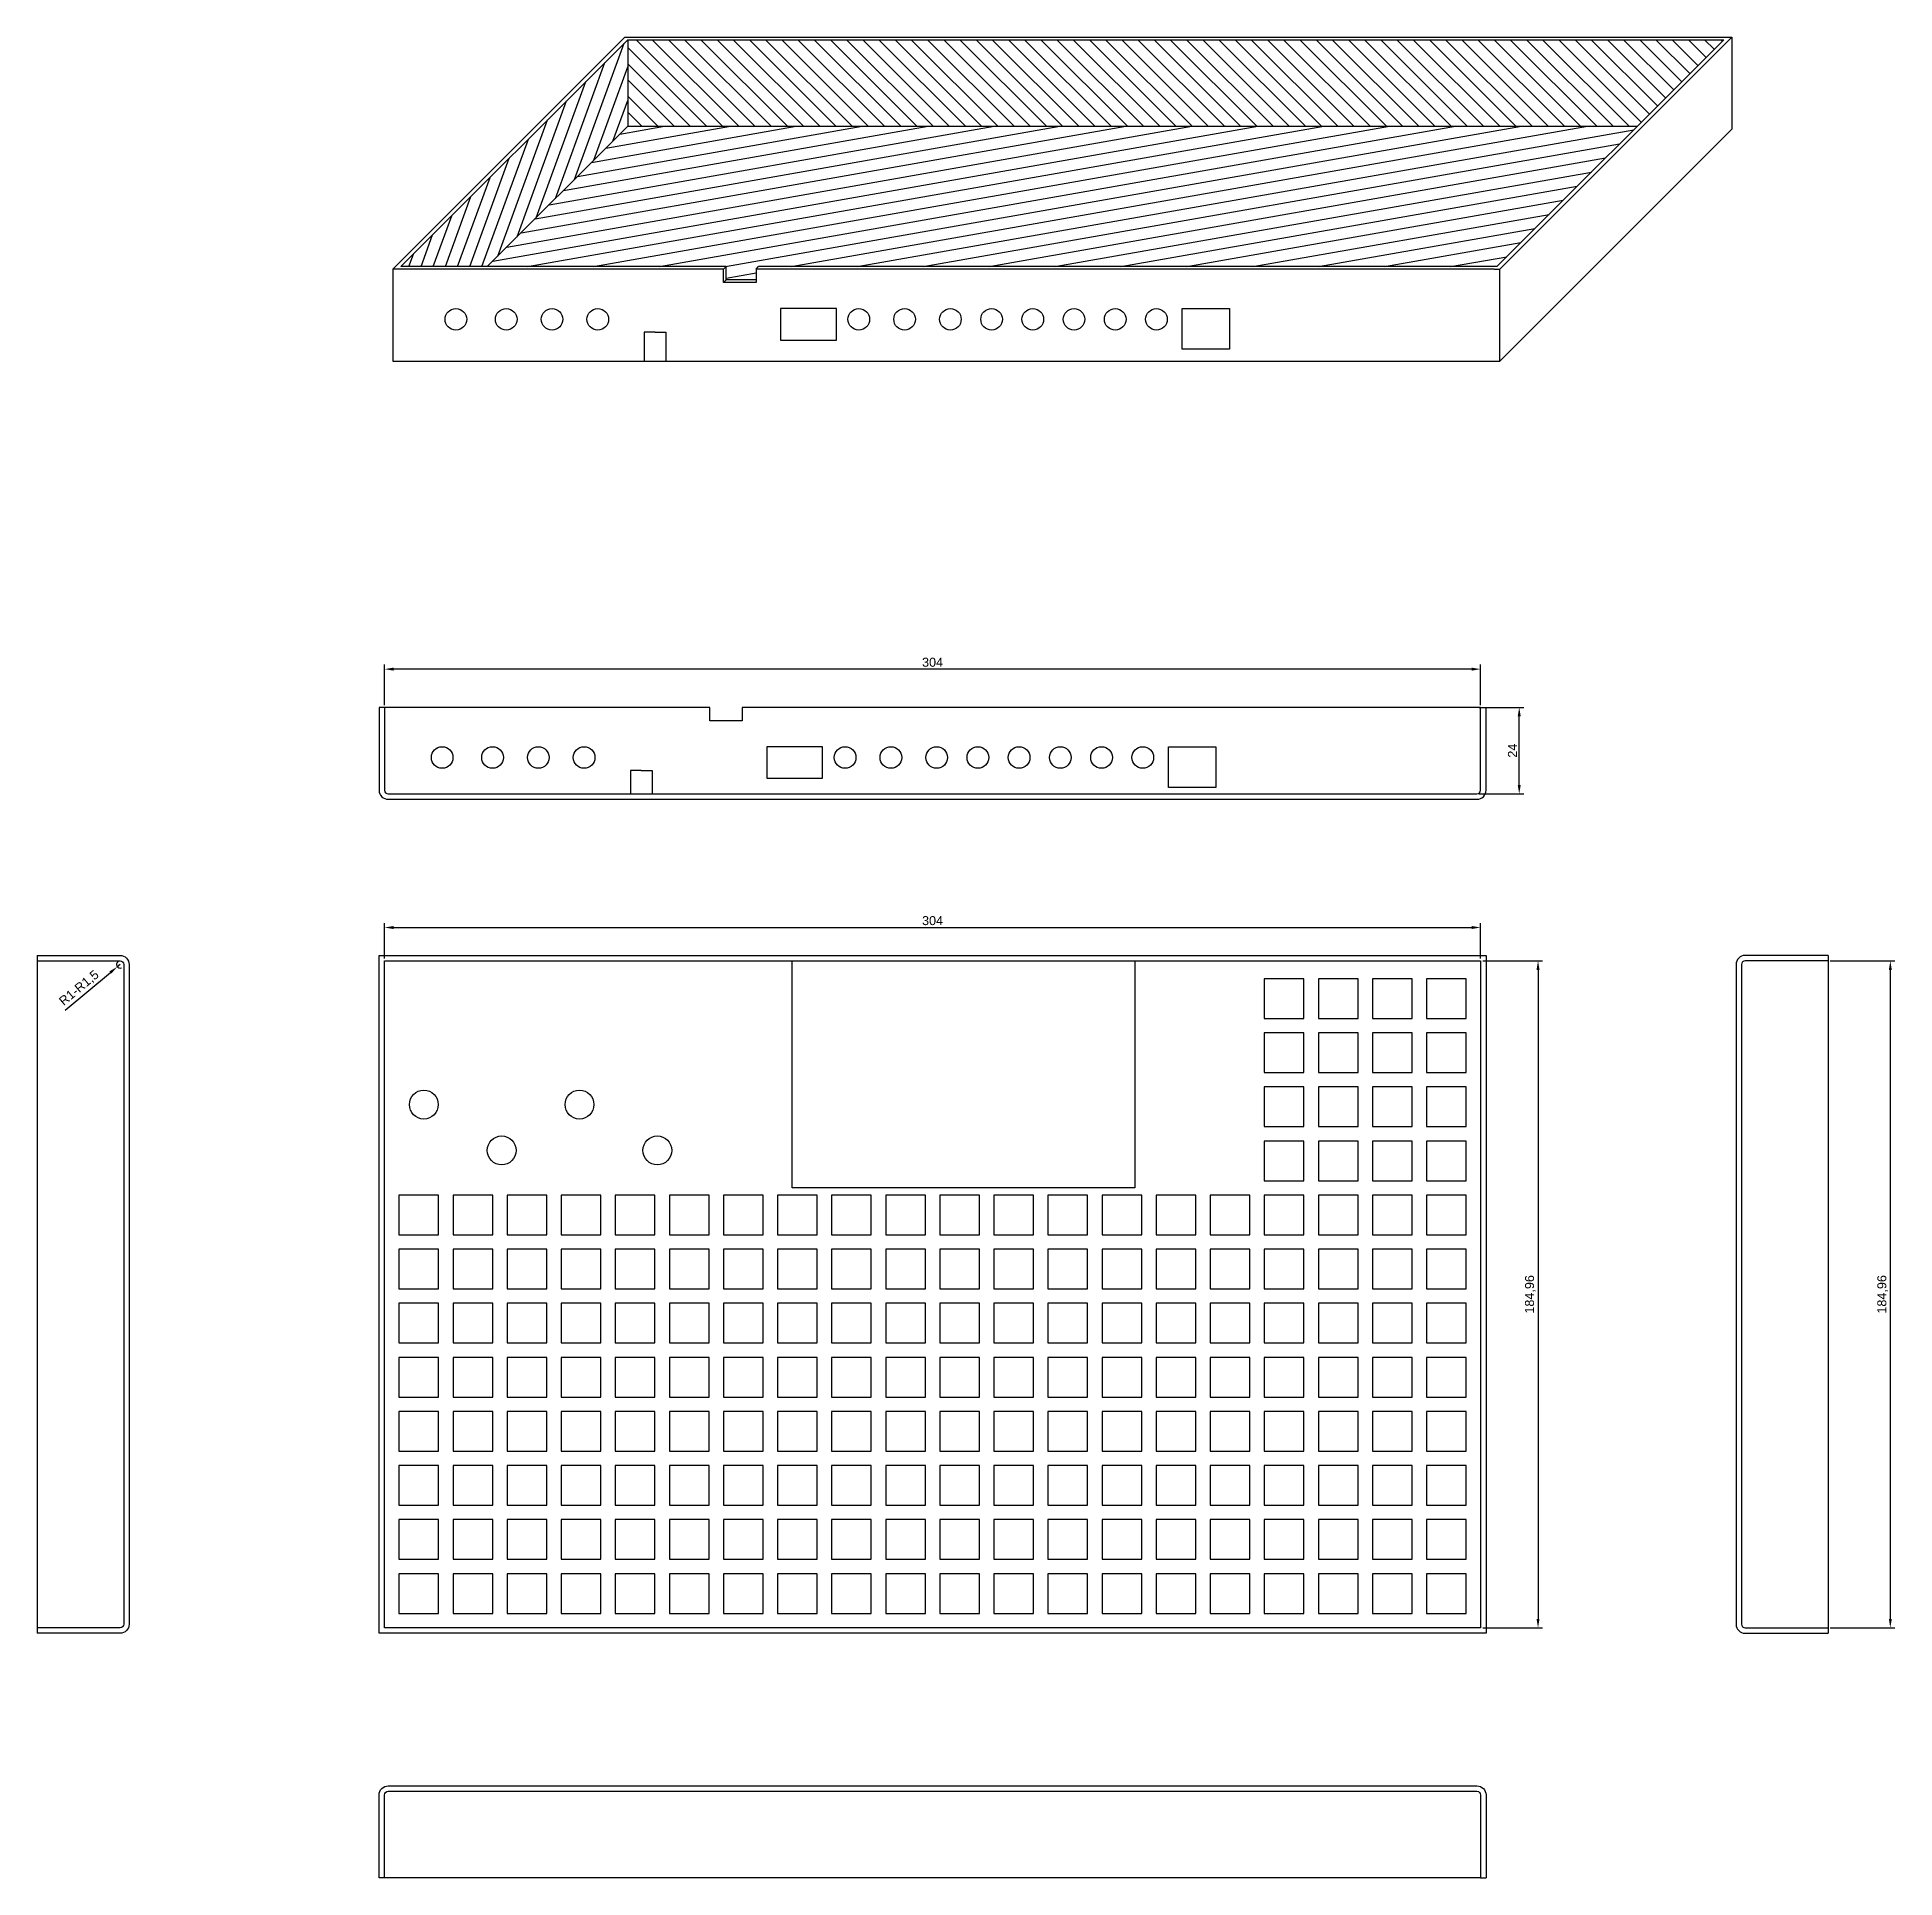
# Model space of a CAD drawing. Header units: millimetres. Extents: x -175 to 2286, y -1714 to 1134.
# Drawn here: x 1308 to 1823, y -1714 to -1204 of the extents above; entities that cross this region are included whole.
import ezdxf

# ---------------------------------------------------------------- set-up
doc = ezdxf.new("R2010")
doc.units = ezdxf.units.MM
doc.layers.add('bemaßung', color=10, linetype='Continuous')
doc.styles.get("Standard").update_dxf_attribs({"font": 'arial.ttf'})
doc.dimstyles.new('ISO-25', dxfattribs={"dimtxt": 2.5, "dimasz": 2.5, "dimexe": 1.25, "dimexo": 0.625, "dimtad": 1, "dimtxsty": 'Standard', "dimcen": 2.5, "dimadec": 0, "dimazin": 0, "dimtfac": 1, "dimtmove": 0, "dimatfit": 3, "dimfxl": 1, "dimarcsym": 0})

msp = doc.modelspace()

# ---------------------------------------------------------------- blocks, each defined once
blk = doc.blocks.new('*D4')
at = {"layer": 'bemaßung', "color": 0, "lineweight": -2, "transparency": 16777216}
for p, q in [((1707.51, -1389.39), (1719.85, -1389.39)), ((1718.6, -1410.89), (1718.6, -1391.89)), ((1707.51, -1413.39), (1719.85, -1413.39))]:
    blk.add_line(p, q, dxfattribs=at)
at = {"layer": 'bemaßung', "color": 0, "transparency": 16777216}
for points in [[(1718.19, -1391.89), (1719.02, -1391.89), (1718.6, -1389.39)], [(1718.19, -1410.89), (1719.02, -1410.89), (1718.6, -1413.39)]]:
    blk.add_solid(points, dxfattribs=at)
at = {"layer": 'Defpoints', "color": 0, "transparency": 16777216}
for p in [(1706.89, -1389.39), (1718.6, -1389.39), (1706.89, -1413.39)]:
    blk.add_point(p, dxfattribs=at)
at = {"layer": 'bemaßung', "color": 0, "transparency": 16777216, "insert": (1716.72, -1401.39), "char_height": 2.5, "attachment_point": 5, "rotation": 90}
blk.add_mtext('24', dxfattribs=at)
blk = doc.blocks.new('*D5')
at = {"layer": 'bemaßung', "color": 0, "lineweight": -2, "transparency": 16777216}
for p, q in [((1403.89, -1388.76), (1403.89, -1377.54)), ((1705.39, -1378.79), (1406.39, -1378.79)), ((1707.89, -1388.76), (1707.89, -1377.54))]:
    blk.add_line(p, q, dxfattribs=at)
at = {"layer": 'bemaßung', "color": 0, "transparency": 16777216}
for points in [[(1406.39, -1378.37), (1406.39, -1379.21), (1403.89, -1378.79)], [(1705.39, -1378.37), (1705.39, -1379.21), (1707.89, -1378.79)]]:
    blk.add_solid(points, dxfattribs=at)
at = {"layer": 'Defpoints', "color": 0, "transparency": 16777216}
for p in [(1403.89, -1378.79), (1403.89, -1389.39), (1707.89, -1389.39)]:
    blk.add_point(p, dxfattribs=at)
at = {"layer": 'bemaßung', "color": 0, "transparency": 16777216, "insert": (1555.89, -1376.89), "char_height": 2.5, "attachment_point": 5}
blk.add_mtext('304', dxfattribs=at)
blk = doc.blocks.new('*D6')
at = {"layer": 'bemaßung', "color": 0, "lineweight": -2, "transparency": 16777216}
for p, q in [((1804.87, -1459.69), (1822.78, -1459.69)), ((1821.53, -1462.19), (1821.53, -1642.15)), ((1804.87, -1644.65), (1822.78, -1644.65))]:
    blk.add_line(p, q, dxfattribs=at)
at = {"layer": 'bemaßung', "color": 0, "transparency": 16777216}
for points in [[(1821.12, -1462.19), (1821.95, -1462.19), (1821.53, -1459.69)], [(1821.12, -1642.15), (1821.95, -1642.15), (1821.53, -1644.65)]]:
    blk.add_solid(points, dxfattribs=at)
at = {"layer": 'Defpoints', "color": 0, "transparency": 16777216}
for p in [(1804.25, -1459.69), (1804.25, -1644.65), (1821.53, -1644.65)]:
    blk.add_point(p, dxfattribs=at)
at = {"layer": 'bemaßung', "color": 0, "transparency": 16777216, "insert": (1819.41, -1552.17), "char_height": 2.5, "attachment_point": 5, "rotation": 90}
blk.add_mtext('184,96', dxfattribs=at)
blk = doc.blocks.new('*D7')
at = {"layer": 'bemaßung', "color": 0, "lineweight": -2, "transparency": 16777216}
for p, q in [((1315.27, -1473.37), (1327.84, -1462.92)), ((1330.53, -1460.69), (1329.76, -1461.32))]:
    blk.add_line(p, q, dxfattribs=at)
blk.add_arc((1330.53, -1460.69), 1, 125.8099, 291.3472, dxfattribs=at)
at = {"layer": 'bemaßung', "color": 0, "transparency": 16777216}
blk.add_solid([(1327.58, -1462.6), (1328.11, -1463.24), (1329.76, -1461.32)], dxfattribs=at)
at = {"layer": 'Defpoints', "color": 0, "transparency": 16777216}
for p in [(1329.76, -1461.32), (1330.53, -1460.69)]:
    blk.add_point(p, dxfattribs=at)
at = {"layer": 'bemaßung', "color": 0, "transparency": 16777216, "insert": (1319.24, -1467.31), "char_height": 2.5, "attachment_point": 5, "rotation": 39.7275}
blk.add_mtext('R1-R1,5', dxfattribs=at)
blk = doc.blocks.new('*D9')
at = {"layer": 'bemaßung', "color": 0, "lineweight": -2, "transparency": 16777216}
for p, q in [((1403.89, -1459.06), (1403.89, -1449.19)), ((1406.39, -1450.44), (1705.39, -1450.44)), ((1707.89, -1459.06), (1707.89, -1449.19))]:
    blk.add_line(p, q, dxfattribs=at)
at = {"layer": 'bemaßung', "color": 0, "transparency": 16777216}
for points in [[(1406.39, -1450.02), (1406.39, -1450.86), (1403.89, -1450.44)], [(1705.39, -1450.02), (1705.39, -1450.86), (1707.89, -1450.44)]]:
    blk.add_solid(points, dxfattribs=at)
at = {"layer": 'Defpoints', "color": 0, "transparency": 16777216}
for p in [(1707.89, -1450.44), (1403.89, -1459.69), (1707.89, -1459.69)]:
    blk.add_point(p, dxfattribs=at)
at = {"layer": 'bemaßung', "color": 0, "transparency": 16777216, "insert": (1555.89, -1448.54), "char_height": 2.5, "attachment_point": 5}
blk.add_mtext('304', dxfattribs=at)
blk = doc.blocks.new('*D10')
at = {"layer": 'bemaßung', "color": 0, "lineweight": -2, "transparency": 16777216}
for p, q in [((1708.51, -1459.69), (1725.07, -1459.69)), ((1723.82, -1462.19), (1723.82, -1642.15)), ((1708.51, -1644.65), (1725.07, -1644.65))]:
    blk.add_line(p, q, dxfattribs=at)
at = {"layer": 'bemaßung', "color": 0, "transparency": 16777216}
for points in [[(1723.4, -1462.19), (1724.24, -1462.19), (1723.82, -1459.69)], [(1723.4, -1642.15), (1724.24, -1642.15), (1723.82, -1644.65)]]:
    blk.add_solid(points, dxfattribs=at)
at = {"layer": 'Defpoints', "color": 0, "transparency": 16777216}
for p in [(1707.89, -1459.69), (1707.89, -1644.65), (1723.82, -1644.65)]:
    blk.add_point(p, dxfattribs=at)
at = {"layer": 'bemaßung', "color": 0, "transparency": 16777216, "insert": (1721.69, -1552.17), "char_height": 2.5, "attachment_point": 5, "rotation": 90}
blk.add_mtext('184,96', dxfattribs=at)

# ---------------------------------------------------------------- dimensions: what is measured, and where the dimension line sits
at = {"layer": 'bemaßung'}
for base, p1, p2, picture, middle in [((1403.89, -1378.791), (1707.89, -1389.389), (1403.89, -1389.389), '*D5', (1555.89, -1376.889)), ((1707.89, -1450.44), (1403.89, -1459.685), (1707.89, -1459.685), '*D9', (1555.89, -1448.538))]:
    dim = msp.add_linear_dim(base=base, p1=p1, p2=p2, dimstyle='ISO-25', dxfattribs=at)
    dim.commit()
    dim.dimension.update_dxf_attribs({"geometry": picture, "text_midpoint": middle})
for base, p1, p2, picture, middle in [((1718.603, -1389.389), (1706.89, -1413.389), (1706.89, -1389.389), '*D4', (1716.723, -1401.389)), ((1723.82, -1644.645), (1707.89, -1459.685), (1707.89, -1644.645), '*D10', (1721.693, -1552.165)), ((1821.535, -1644.645), (1804.245, -1459.685), (1804.245, -1644.645), '*D6', (1819.408, -1552.165))]:
    dim = msp.add_linear_dim(base=base, p1=p1, p2=p2, angle=90, dimstyle='ISO-25', dxfattribs=at)
    dim.commit()
    dim.dimension.update_dxf_attribs({"geometry": picture, "text_midpoint": middle})
dim = msp.add_radius_dim(center=(1330.534, -1460.685), mpoint=(1329.765, -1461.325), text='<>-R1,5', dimstyle='ISO-25', dxfattribs=at)
dim.commit()
dim.dimension.update_dxf_attribs({"geometry": '*D7', "text_midpoint": (1319.238, -1467.307)})

# ---------------------------------------------------------------- hatches: boundary and pattern name
h = msp.add_hatch()
h.set_pattern_fill('ANSI31', color=256, angle=25)
h.paths.add_polyline_path([(1471.329, -1228.244), (1471.329, -1204.244), (1408.396, -1267.177), (1432.396, -1267.177)])
h = msp.add_hatch()
h.set_pattern_fill('ANSI31', color=256, angle=90)
h.paths.add_polyline_path([(1775.329, -1204.244), (1471.329, -1204.244), (1471.329, -1228.244), (1751.329, -1228.244)])
h = msp.add_hatch()
h.set_pattern_fill('ANSI31', color=256, angle=145)
h.paths.add_polyline_path([(1751.329, -1228.244), (1471.329, -1228.244), (1432.396, -1267.177), (1498.622, -1267.177), (1498.622, -1270.877), (1506.915, -1270.877), (1506.915, -1267.884), (1507.622, -1267.177), (1712.396, -1267.177)])

# ---------------------------------------------------------------- linework, layer by layer
for p, q in [((1406.189, -1267.884), (1470.536, -1203.537)), ((1408.396, -1267.177), (1471.329, -1204.244)), ((1470.536, -1203.537), (1777.536, -1203.537)), ((1471.329, -1204.244), (1471.329, -1228.244)), ((1471.329, -1204.244), (1775.329, -1204.244)), ((1712.396, -1267.177), (1775.329, -1204.244)), ((1713.189, -1267.884), (1777.536, -1203.537)), ((1777.536, -1203.537), (1777.536, -1229.037)), ((1471.329, -1228.244), (1432.396, -1267.177)), ((1471.329, -1228.244), (1751.329, -1228.244)), ((1713.189, -1293.384), (1777.536, -1229.037)), ((1498.622, -1267.177), (1408.396, -1267.177)), ((1497.915, -1267.884), (1498.622, -1267.177)), ((1506.915, -1267.884), (1507.622, -1267.177)), ((1712.396, -1267.177), (1507.622, -1267.177)), ((1407.689, -1267.884), (1406.189, -1267.884)), ((1406.189, -1267.884), (1406.189, -1293.384)), ((1497.915, -1267.884), (1407.689, -1267.884)), ((1497.915, -1271.584), (1498.622, -1270.877)), ((1711.689, -1267.884), (1506.915, -1267.884)), ((1711.689, -1267.884), (1713.189, -1267.884)), ((1713.189, -1293.384), (1713.189, -1267.884)), ((1475.904, -1285.384), (1475.904, -1293.384)), ((1478.904, -1285.384), (1475.904, -1285.384)), ((1478.904, -1285.384), (1481.904, -1285.384)), ((1481.904, -1285.384), (1481.904, -1293.384)), ((1406.189, -1293.384), (1713.189, -1293.384)), ((1403.89, -1389.389), (1402.39, -1389.389)), ((1707.89, -1389.389), (1709.39, -1389.389)), ((1472.104, -1406.889), (1472.104, -1413.389)), ((1475.104, -1406.889), (1472.104, -1406.889)), ((1475.104, -1406.889), (1478.104, -1406.889)), ((1478.104, -1406.889), (1478.104, -1413.389)), ((1307.534, -1458.185), (1307.534, -1646.145)), ((1804.245, -1458.185), (1804.245, -1646.145)), ((1403.89, -1713.969), (1402.39, -1713.969)), ((1707.89, -1713.969), (1709.39, -1713.969))]:
    msp.add_line(p, q)
for points in [[(1506.915, -1270.877), (1498.622, -1270.877), (1498.622, -1267.177)], [(1506.915, -1267.884), (1506.915, -1271.584), (1497.915, -1271.584), (1497.915, -1267.884)], [(1503.115, -1389.389), (1503.115, -1393.089), (1494.115, -1393.089), (1494.115, -1389.389)]]:
    msp.add_lwpolyline(points)
for points in [[(1529.199, -1287.524), (1529.199, -1278.784), (1513.699, -1278.784), (1513.699, -1287.524)], [(1625.085, -1278.784), (1638.285, -1278.784), (1638.285, -1290.084), (1625.085, -1290.084)], [(1525.4, -1409.029), (1525.4, -1400.289), (1509.9, -1400.289), (1509.9, -1409.029)], [(1621.286, -1400.289), (1634.486, -1400.289), (1634.486, -1411.589), (1621.286, -1411.589)], [(1402.39, -1458.185), (1709.39, -1458.185), (1709.39, -1646.145), (1402.39, -1646.145)], [(1403.89, -1459.685), (1707.89, -1459.685), (1707.89, -1644.645), (1403.89, -1644.645)], [(1516.947, -1459.685), (1611.947, -1459.685), (1611.947, -1522.645), (1516.947, -1522.645)], [(1647.89, -1475.645), (1658.89, -1475.645), (1658.89, -1464.645), (1647.89, -1464.645)], [(1662.89, -1475.645), (1673.89, -1475.645), (1673.89, -1464.645), (1662.89, -1464.645)], [(1677.89, -1475.645), (1688.89, -1475.645), (1688.89, -1464.645), (1677.89, -1464.645)], [(1692.89, -1475.645), (1703.89, -1475.645), (1703.89, -1464.645), (1692.89, -1464.645)], [(1647.89, -1490.645), (1658.89, -1490.645), (1658.89, -1479.645), (1647.89, -1479.645)], [(1662.89, -1490.645), (1673.89, -1490.645), (1673.89, -1479.645), (1662.89, -1479.645)], [(1677.89, -1490.645), (1688.89, -1490.645), (1688.89, -1479.645), (1677.89, -1479.645)], [(1692.89, -1490.645), (1703.89, -1490.645), (1703.89, -1479.645), (1692.89, -1479.645)], [(1647.89, -1505.645), (1658.89, -1505.645), (1658.89, -1494.645), (1647.89, -1494.645)], [(1662.89, -1505.645), (1673.89, -1505.645), (1673.89, -1494.645), (1662.89, -1494.645)], [(1677.89, -1505.645), (1688.89, -1505.645), (1688.89, -1494.645), (1677.89, -1494.645)], [(1692.89, -1505.645), (1703.89, -1505.645), (1703.89, -1494.645), (1692.89, -1494.645)], [(1647.89, -1520.645), (1658.89, -1520.645), (1658.89, -1509.645), (1647.89, -1509.645)], [(1662.89, -1520.645), (1673.89, -1520.645), (1673.89, -1509.645), (1662.89, -1509.645)], [(1677.89, -1520.645), (1688.89, -1520.645), (1688.89, -1509.645), (1677.89, -1509.645)], [(1692.89, -1520.645), (1703.89, -1520.645), (1703.89, -1509.645), (1692.89, -1509.645)], [(1407.89, -1535.645), (1418.89, -1535.645), (1418.89, -1524.645), (1407.89, -1524.645)], [(1422.89, -1535.645), (1433.89, -1535.645), (1433.89, -1524.645), (1422.89, -1524.645)], [(1437.89, -1535.645), (1448.89, -1535.645), (1448.89, -1524.645), (1437.89, -1524.645)], [(1452.89, -1535.645), (1463.89, -1535.645), (1463.89, -1524.645), (1452.89, -1524.645)], [(1467.89, -1535.645), (1478.89, -1535.645), (1478.89, -1524.645), (1467.89, -1524.645)], [(1482.89, -1535.645), (1493.89, -1535.645), (1493.89, -1524.645), (1482.89, -1524.645)], [(1497.89, -1535.645), (1508.89, -1535.645), (1508.89, -1524.645), (1497.89, -1524.645)], [(1512.89, -1535.645), (1523.89, -1535.645), (1523.89, -1524.645), (1512.89, -1524.645)], [(1527.89, -1535.645), (1538.89, -1535.645), (1538.89, -1524.645), (1527.89, -1524.645)], [(1542.89, -1535.645), (1553.89, -1535.645), (1553.89, -1524.645), (1542.89, -1524.645)], [(1557.89, -1535.645), (1568.89, -1535.645), (1568.89, -1524.645), (1557.89, -1524.645)], [(1572.89, -1535.645), (1583.89, -1535.645), (1583.89, -1524.645), (1572.89, -1524.645)], [(1587.89, -1535.645), (1598.89, -1535.645), (1598.89, -1524.645), (1587.89, -1524.645)], [(1602.89, -1535.645), (1613.89, -1535.645), (1613.89, -1524.645), (1602.89, -1524.645)], [(1617.89, -1535.645), (1628.89, -1535.645), (1628.89, -1524.645), (1617.89, -1524.645)], [(1632.89, -1535.645), (1643.89, -1535.645), (1643.89, -1524.645), (1632.89, -1524.645)], [(1647.89, -1535.645), (1658.89, -1535.645), (1658.89, -1524.645), (1647.89, -1524.645)], [(1662.89, -1535.645), (1673.89, -1535.645), (1673.89, -1524.645), (1662.89, -1524.645)], [(1677.89, -1535.645), (1688.89, -1535.645), (1688.89, -1524.645), (1677.89, -1524.645)], [(1692.89, -1535.645), (1703.89, -1535.645), (1703.89, -1524.645), (1692.89, -1524.645)], [(1407.89, -1550.645), (1418.89, -1550.645), (1418.89, -1539.645), (1407.89, -1539.645)], [(1422.89, -1550.645), (1433.89, -1550.645), (1433.89, -1539.645), (1422.89, -1539.645)], [(1437.89, -1550.645), (1448.89, -1550.645), (1448.89, -1539.645), (1437.89, -1539.645)], [(1452.89, -1550.645), (1463.89, -1550.645), (1463.89, -1539.645), (1452.89, -1539.645)], [(1467.89, -1550.645), (1478.89, -1550.645), (1478.89, -1539.645), (1467.89, -1539.645)], [(1482.89, -1550.645), (1493.89, -1550.645), (1493.89, -1539.645), (1482.89, -1539.645)], [(1497.89, -1550.645), (1508.89, -1550.645), (1508.89, -1539.645), (1497.89, -1539.645)], [(1512.89, -1550.645), (1523.89, -1550.645), (1523.89, -1539.645), (1512.89, -1539.645)], [(1527.89, -1550.645), (1538.89, -1550.645), (1538.89, -1539.645), (1527.89, -1539.645)], [(1542.89, -1550.645), (1553.89, -1550.645), (1553.89, -1539.645), (1542.89, -1539.645)], [(1557.89, -1550.645), (1568.89, -1550.645), (1568.89, -1539.645), (1557.89, -1539.645)], [(1572.89, -1550.645), (1583.89, -1550.645), (1583.89, -1539.645), (1572.89, -1539.645)], [(1587.89, -1550.645), (1598.89, -1550.645), (1598.89, -1539.645), (1587.89, -1539.645)], [(1602.89, -1550.645), (1613.89, -1550.645), (1613.89, -1539.645), (1602.89, -1539.645)], [(1617.89, -1550.645), (1628.89, -1550.645), (1628.89, -1539.645), (1617.89, -1539.645)], [(1632.89, -1550.645), (1643.89, -1550.645), (1643.89, -1539.645), (1632.89, -1539.645)], [(1647.89, -1550.645), (1658.89, -1550.645), (1658.89, -1539.645), (1647.89, -1539.645)], [(1662.89, -1550.645), (1673.89, -1550.645), (1673.89, -1539.645), (1662.89, -1539.645)], [(1677.89, -1550.645), (1688.89, -1550.645), (1688.89, -1539.645), (1677.89, -1539.645)], [(1692.89, -1550.645), (1703.89, -1550.645), (1703.89, -1539.645), (1692.89, -1539.645)], [(1407.89, -1565.645), (1418.89, -1565.645), (1418.89, -1554.645), (1407.89, -1554.645)], [(1422.89, -1565.645), (1433.89, -1565.645), (1433.89, -1554.645), (1422.89, -1554.645)], [(1437.89, -1565.645), (1448.89, -1565.645), (1448.89, -1554.645), (1437.89, -1554.645)], [(1452.89, -1565.645), (1463.89, -1565.645), (1463.89, -1554.645), (1452.89, -1554.645)], [(1467.89, -1565.645), (1478.89, -1565.645), (1478.89, -1554.645), (1467.89, -1554.645)], [(1482.89, -1565.645), (1493.89, -1565.645), (1493.89, -1554.645), (1482.89, -1554.645)], [(1497.89, -1565.645), (1508.89, -1565.645), (1508.89, -1554.645), (1497.89, -1554.645)], [(1512.89, -1565.645), (1523.89, -1565.645), (1523.89, -1554.645), (1512.89, -1554.645)], [(1527.89, -1565.645), (1538.89, -1565.645), (1538.89, -1554.645), (1527.89, -1554.645)], [(1542.89, -1565.645), (1553.89, -1565.645), (1553.89, -1554.645), (1542.89, -1554.645)], [(1557.89, -1565.645), (1568.89, -1565.645), (1568.89, -1554.645), (1557.89, -1554.645)], [(1572.89, -1565.645), (1583.89, -1565.645), (1583.89, -1554.645), (1572.89, -1554.645)], [(1587.89, -1565.645), (1598.89, -1565.645), (1598.89, -1554.645), (1587.89, -1554.645)], [(1602.89, -1565.645), (1613.89, -1565.645), (1613.89, -1554.645), (1602.89, -1554.645)], [(1617.89, -1565.645), (1628.89, -1565.645), (1628.89, -1554.645), (1617.89, -1554.645)], [(1632.89, -1565.645), (1643.89, -1565.645), (1643.89, -1554.645), (1632.89, -1554.645)], [(1647.89, -1565.645), (1658.89, -1565.645), (1658.89, -1554.645), (1647.89, -1554.645)], [(1662.89, -1565.645), (1673.89, -1565.645), (1673.89, -1554.645), (1662.89, -1554.645)], [(1677.89, -1565.645), (1688.89, -1565.645), (1688.89, -1554.645), (1677.89, -1554.645)], [(1692.89, -1565.645), (1703.89, -1565.645), (1703.89, -1554.645), (1692.89, -1554.645)], [(1407.89, -1580.645), (1418.89, -1580.645), (1418.89, -1569.645), (1407.89, -1569.645)], [(1422.89, -1580.645), (1433.89, -1580.645), (1433.89, -1569.645), (1422.89, -1569.645)], [(1437.89, -1580.645), (1448.89, -1580.645), (1448.89, -1569.645), (1437.89, -1569.645)], [(1452.89, -1580.645), (1463.89, -1580.645), (1463.89, -1569.645), (1452.89, -1569.645)], [(1467.89, -1580.645), (1478.89, -1580.645), (1478.89, -1569.645), (1467.89, -1569.645)], [(1482.89, -1580.645), (1493.89, -1580.645), (1493.89, -1569.645), (1482.89, -1569.645)], [(1497.89, -1580.645), (1508.89, -1580.645), (1508.89, -1569.645), (1497.89, -1569.645)], [(1512.89, -1580.645), (1523.89, -1580.645), (1523.89, -1569.645), (1512.89, -1569.645)], [(1527.89, -1580.645), (1538.89, -1580.645), (1538.89, -1569.645), (1527.89, -1569.645)], [(1542.89, -1580.645), (1553.89, -1580.645), (1553.89, -1569.645), (1542.89, -1569.645)], [(1557.89, -1580.645), (1568.89, -1580.645), (1568.89, -1569.645), (1557.89, -1569.645)], [(1572.89, -1580.645), (1583.89, -1580.645), (1583.89, -1569.645), (1572.89, -1569.645)], [(1587.89, -1580.645), (1598.89, -1580.645), (1598.89, -1569.645), (1587.89, -1569.645)], [(1602.89, -1580.645), (1613.89, -1580.645), (1613.89, -1569.645), (1602.89, -1569.645)], [(1617.89, -1580.645), (1628.89, -1580.645), (1628.89, -1569.645), (1617.89, -1569.645)], [(1632.89, -1580.645), (1643.89, -1580.645), (1643.89, -1569.645), (1632.89, -1569.645)], [(1647.89, -1580.645), (1658.89, -1580.645), (1658.89, -1569.645), (1647.89, -1569.645)], [(1662.89, -1580.645), (1673.89, -1580.645), (1673.89, -1569.645), (1662.89, -1569.645)], [(1677.89, -1580.645), (1688.89, -1580.645), (1688.89, -1569.645), (1677.89, -1569.645)], [(1692.89, -1580.645), (1703.89, -1580.645), (1703.89, -1569.645), (1692.89, -1569.645)], [(1407.89, -1595.645), (1418.89, -1595.645), (1418.89, -1584.645), (1407.89, -1584.645)], [(1422.89, -1595.645), (1433.89, -1595.645), (1433.89, -1584.645), (1422.89, -1584.645)], [(1437.89, -1595.645), (1448.89, -1595.645), (1448.89, -1584.645), (1437.89, -1584.645)], [(1452.89, -1595.645), (1463.89, -1595.645), (1463.89, -1584.645), (1452.89, -1584.645)], [(1467.89, -1595.645), (1478.89, -1595.645), (1478.89, -1584.645), (1467.89, -1584.645)], [(1482.89, -1595.645), (1493.89, -1595.645), (1493.89, -1584.645), (1482.89, -1584.645)], [(1497.89, -1595.645), (1508.89, -1595.645), (1508.89, -1584.645), (1497.89, -1584.645)], [(1512.89, -1595.645), (1523.89, -1595.645), (1523.89, -1584.645), (1512.89, -1584.645)], [(1527.89, -1595.645), (1538.89, -1595.645), (1538.89, -1584.645), (1527.89, -1584.645)], [(1542.89, -1595.645), (1553.89, -1595.645), (1553.89, -1584.645), (1542.89, -1584.645)], [(1557.89, -1595.645), (1568.89, -1595.645), (1568.89, -1584.645), (1557.89, -1584.645)], [(1572.89, -1595.645), (1583.89, -1595.645), (1583.89, -1584.645), (1572.89, -1584.645)], [(1587.89, -1595.645), (1598.89, -1595.645), (1598.89, -1584.645), (1587.89, -1584.645)], [(1602.89, -1595.645), (1613.89, -1595.645), (1613.89, -1584.645), (1602.89, -1584.645)], [(1617.89, -1595.645), (1628.89, -1595.645), (1628.89, -1584.645), (1617.89, -1584.645)], [(1632.89, -1595.645), (1643.89, -1595.645), (1643.89, -1584.645), (1632.89, -1584.645)], [(1647.89, -1595.645), (1658.89, -1595.645), (1658.89, -1584.645), (1647.89, -1584.645)], [(1662.89, -1595.645), (1673.89, -1595.645), (1673.89, -1584.645), (1662.89, -1584.645)], [(1677.89, -1595.645), (1688.89, -1595.645), (1688.89, -1584.645), (1677.89, -1584.645)], [(1692.89, -1595.645), (1703.89, -1595.645), (1703.89, -1584.645), (1692.89, -1584.645)], [(1407.89, -1610.645), (1418.89, -1610.645), (1418.89, -1599.645), (1407.89, -1599.645)], [(1422.89, -1610.645), (1433.89, -1610.645), (1433.89, -1599.645), (1422.89, -1599.645)], [(1437.89, -1610.645), (1448.89, -1610.645), (1448.89, -1599.645), (1437.89, -1599.645)], [(1452.89, -1610.645), (1463.89, -1610.645), (1463.89, -1599.645), (1452.89, -1599.645)], [(1467.89, -1610.645), (1478.89, -1610.645), (1478.89, -1599.645), (1467.89, -1599.645)], [(1482.89, -1610.645), (1493.89, -1610.645), (1493.89, -1599.645), (1482.89, -1599.645)], [(1497.89, -1610.645), (1508.89, -1610.645), (1508.89, -1599.645), (1497.89, -1599.645)], [(1512.89, -1610.645), (1523.89, -1610.645), (1523.89, -1599.645), (1512.89, -1599.645)], [(1527.89, -1610.645), (1538.89, -1610.645), (1538.89, -1599.645), (1527.89, -1599.645)], [(1542.89, -1610.645), (1553.89, -1610.645), (1553.89, -1599.645), (1542.89, -1599.645)], [(1557.89, -1610.645), (1568.89, -1610.645), (1568.89, -1599.645), (1557.89, -1599.645)], [(1572.89, -1610.645), (1583.89, -1610.645), (1583.89, -1599.645), (1572.89, -1599.645)], [(1587.89, -1610.645), (1598.89, -1610.645), (1598.89, -1599.645), (1587.89, -1599.645)], [(1602.89, -1610.645), (1613.89, -1610.645), (1613.89, -1599.645), (1602.89, -1599.645)], [(1617.89, -1610.645), (1628.89, -1610.645), (1628.89, -1599.645), (1617.89, -1599.645)], [(1632.89, -1610.645), (1643.89, -1610.645), (1643.89, -1599.645), (1632.89, -1599.645)], [(1647.89, -1610.645), (1658.89, -1610.645), (1658.89, -1599.645), (1647.89, -1599.645)], [(1662.89, -1610.645), (1673.89, -1610.645), (1673.89, -1599.645), (1662.89, -1599.645)], [(1677.89, -1610.645), (1688.89, -1610.645), (1688.89, -1599.645), (1677.89, -1599.645)], [(1692.89, -1610.645), (1703.89, -1610.645), (1703.89, -1599.645), (1692.89, -1599.645)], [(1407.89, -1625.645), (1418.89, -1625.645), (1418.89, -1614.645), (1407.89, -1614.645)], [(1422.89, -1625.645), (1433.89, -1625.645), (1433.89, -1614.645), (1422.89, -1614.645)], [(1437.89, -1625.645), (1448.89, -1625.645), (1448.89, -1614.645), (1437.89, -1614.645)], [(1452.89, -1625.645), (1463.89, -1625.645), (1463.89, -1614.645), (1452.89, -1614.645)], [(1467.89, -1625.645), (1478.89, -1625.645), (1478.89, -1614.645), (1467.89, -1614.645)], [(1482.89, -1625.645), (1493.89, -1625.645), (1493.89, -1614.645), (1482.89, -1614.645)], [(1497.89, -1625.645), (1508.89, -1625.645), (1508.89, -1614.645), (1497.89, -1614.645)], [(1512.89, -1625.645), (1523.89, -1625.645), (1523.89, -1614.645), (1512.89, -1614.645)], [(1527.89, -1625.645), (1538.89, -1625.645), (1538.89, -1614.645), (1527.89, -1614.645)], [(1542.89, -1625.645), (1553.89, -1625.645), (1553.89, -1614.645), (1542.89, -1614.645)], [(1557.89, -1625.645), (1568.89, -1625.645), (1568.89, -1614.645), (1557.89, -1614.645)], [(1572.89, -1625.645), (1583.89, -1625.645), (1583.89, -1614.645), (1572.89, -1614.645)], [(1587.89, -1625.645), (1598.89, -1625.645), (1598.89, -1614.645), (1587.89, -1614.645)], [(1602.89, -1625.645), (1613.89, -1625.645), (1613.89, -1614.645), (1602.89, -1614.645)], [(1617.89, -1625.645), (1628.89, -1625.645), (1628.89, -1614.645), (1617.89, -1614.645)], [(1632.89, -1625.645), (1643.89, -1625.645), (1643.89, -1614.645), (1632.89, -1614.645)], [(1647.89, -1625.645), (1658.89, -1625.645), (1658.89, -1614.645), (1647.89, -1614.645)], [(1662.89, -1625.645), (1673.89, -1625.645), (1673.89, -1614.645), (1662.89, -1614.645)], [(1677.89, -1625.645), (1688.89, -1625.645), (1688.89, -1614.645), (1677.89, -1614.645)], [(1692.89, -1625.645), (1703.89, -1625.645), (1703.89, -1614.645), (1692.89, -1614.645)], [(1407.89, -1640.645), (1418.89, -1640.645), (1418.89, -1629.645), (1407.89, -1629.645)], [(1422.89, -1640.645), (1433.89, -1640.645), (1433.89, -1629.645), (1422.89, -1629.645)], [(1437.89, -1640.645), (1448.89, -1640.645), (1448.89, -1629.645), (1437.89, -1629.645)], [(1452.89, -1640.645), (1463.89, -1640.645), (1463.89, -1629.645), (1452.89, -1629.645)], [(1467.89, -1640.645), (1478.89, -1640.645), (1478.89, -1629.645), (1467.89, -1629.645)], [(1482.89, -1640.645), (1493.89, -1640.645), (1493.89, -1629.645), (1482.89, -1629.645)], [(1497.89, -1640.645), (1508.89, -1640.645), (1508.89, -1629.645), (1497.89, -1629.645)], [(1512.89, -1640.645), (1523.89, -1640.645), (1523.89, -1629.645), (1512.89, -1629.645)], [(1527.89, -1640.645), (1538.89, -1640.645), (1538.89, -1629.645), (1527.89, -1629.645)], [(1542.89, -1640.645), (1553.89, -1640.645), (1553.89, -1629.645), (1542.89, -1629.645)], [(1557.89, -1640.645), (1568.89, -1640.645), (1568.89, -1629.645), (1557.89, -1629.645)], [(1572.89, -1640.645), (1583.89, -1640.645), (1583.89, -1629.645), (1572.89, -1629.645)], [(1587.89, -1640.645), (1598.89, -1640.645), (1598.89, -1629.645), (1587.89, -1629.645)], [(1602.89, -1640.645), (1613.89, -1640.645), (1613.89, -1629.645), (1602.89, -1629.645)], [(1617.89, -1640.645), (1628.89, -1640.645), (1628.89, -1629.645), (1617.89, -1629.645)], [(1632.89, -1640.645), (1643.89, -1640.645), (1643.89, -1629.645), (1632.89, -1629.645)], [(1647.89, -1640.645), (1658.89, -1640.645), (1658.89, -1629.645), (1647.89, -1629.645)], [(1662.89, -1640.645), (1673.89, -1640.645), (1673.89, -1629.645), (1662.89, -1629.645)], [(1677.89, -1640.645), (1688.89, -1640.645), (1688.89, -1629.645), (1677.89, -1629.645)], [(1692.89, -1640.645), (1703.89, -1640.645), (1703.89, -1629.645), (1692.89, -1629.645)]]:
    msp.add_lwpolyline(points, close=True)
for points in [[(1402.39, -1389.389), (1402.39, -1412.389, 0.4142136), (1404.89, -1414.889), (1706.89, -1414.889, 0.4142136), (1709.39, -1412.389), (1709.39, -1389.389)], [(1494.115, -1389.389), (1403.89, -1389.389), (1403.89, -1412.389, 0.4142136), (1404.89, -1413.389), (1706.89, -1413.389, 0.4142136), (1707.89, -1412.389), (1707.89, -1389.389), (1503.115, -1389.389)], [(1307.534, -1458.185), (1330.534, -1458.185, -0.4142136), (1333.034, -1460.685), (1333.034, -1643.645, -0.4142136), (1330.534, -1646.145), (1307.534, -1646.145)], [(1307.534, -1459.685), (1330.534, -1459.685, -0.4142136), (1331.534, -1460.685), (1331.534, -1643.645, -0.4142136), (1330.534, -1644.645), (1307.534, -1644.645)], [(1804.245, -1458.185), (1781.245, -1458.185, 0.4142136), (1778.745, -1460.685), (1778.745, -1643.645, 0.4142136), (1781.245, -1646.145), (1804.245, -1646.145)], [(1804.245, -1459.685), (1781.245, -1459.685, 0.4142136), (1780.245, -1460.685), (1780.245, -1643.645, 0.4142136), (1781.245, -1644.645), (1804.245, -1644.645)], [(1402.39, -1713.969), (1402.39, -1690.969, -0.4142136), (1404.89, -1688.469), (1706.89, -1688.469, -0.4142136), (1709.39, -1690.969), (1709.39, -1713.969)]]:
    msp.add_lwpolyline(points, format="xyb")
msp.add_lwpolyline([(1404.89, -1689.969), (1706.89, -1689.969, -0.4142136), (1707.89, -1690.969), (1707.89, -1713.969), (1403.89, -1713.969), (1403.89, -1690.969, -0.4142136)], format="xyb", close=True)
for centre, radius in [((1423.669, -1281.784), 3), ((1437.639, -1281.784), 3), ((1450.339, -1281.784), 3), ((1463.039, -1281.784), 3), ((1535.429, -1281.784), 3), ((1548.129, -1281.784), 3), ((1560.829, -1281.784), 3), ((1572.259, -1281.784), 3), ((1583.689, -1281.784), 3), ((1595.119, -1281.784), 3), ((1606.549, -1281.784), 3), ((1617.979, -1281.784), 3), ((1419.87, -1403.289), 3), ((1433.84, -1403.289), 3), ((1446.54, -1403.289), 3), ((1459.24, -1403.289), 3), ((1531.63, -1403.289), 3), ((1544.33, -1403.289), 3), ((1557.03, -1403.289), 3), ((1568.46, -1403.289), 3), ((1579.89, -1403.289), 3), ((1591.32, -1403.289), 3), ((1602.75, -1403.289), 3), ((1614.18, -1403.289), 3), ((1414.779, -1499.544), 4), ((1457.96, -1499.544), 4), ((1436.37, -1512.244), 4), ((1479.55, -1512.244), 4)]:
    msp.add_circle(centre, radius)

msp.set_redraw_order([(e.dxf.handle, doc.entitydb.next_handle()) for e in msp.query("TEXT MTEXT ATTDEF DIMENSION ARC_DIMENSION")])  # texts and dimensions are drawn at this point

doc.saveas('drawing.dxf')
